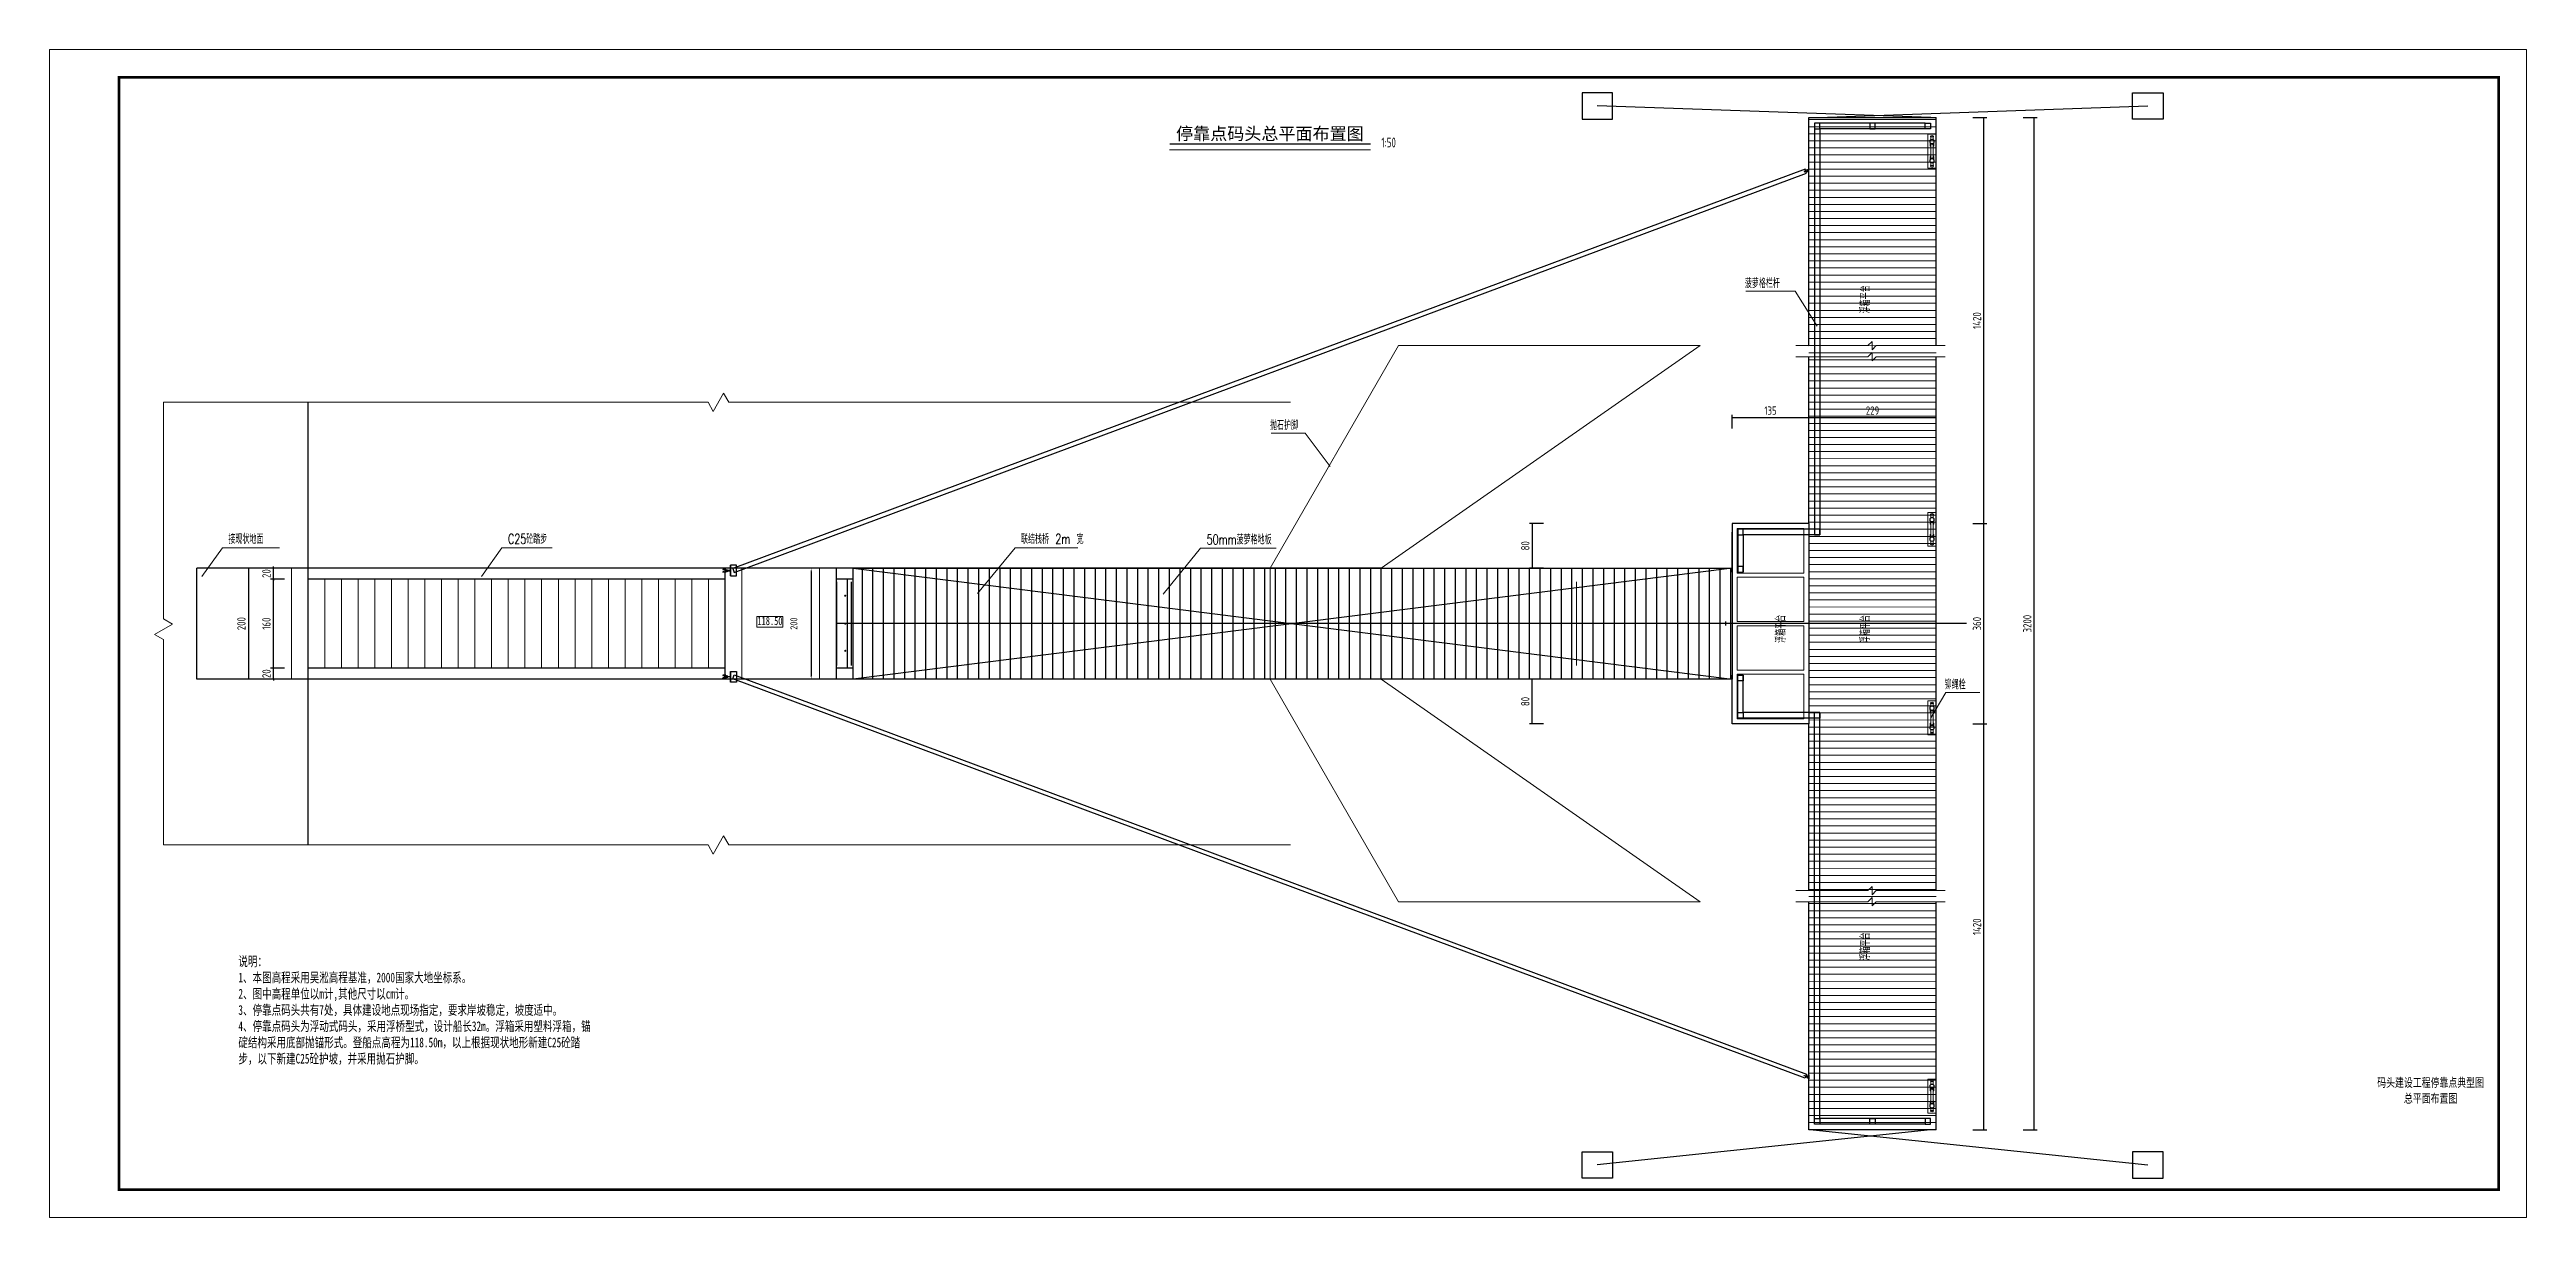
# Model space of a CAD drawing. Header units: inches. Extents: x 23 to 68, y 10 to 115.
# Drawn here: x 23.29 to 67.84, y 94.01 to 115.01 of the extents above; entities that cross this region are included whole.
import ezdxf
from ezdxf.enums import TextEntityAlignment as Align

# ---------------------------------------------------------------- set-up
doc = ezdxf.new("R2010")
doc.units = ezdxf.units.IN
doc.header["$LTSCALE"] = 1000
doc.header["$MEASUREMENT"] = 0
for name, pattern in [('ACAD_ISO03W100', [30, 12, -18]), ('CENTER', [50.8, 31.75, -6.35, 6.35, -6.35]), ('DOTE', [2.42, 2, -0.2, 0.02, -0.2]), ('X5', [3, 2, -1])]:
    doc.linetypes.add(name, pattern=pattern)
for name, color, linetype in [('000中心线', 5, 'CENTER'), ('DOTE', 1, 'Continuous'), ('DXPM', 4, 'Continuous'), ('PUB_DIM', 3, 'Continuous'), ('PUB_TEXT', 7, 'Continuous'), ('图框', 7, 'Continuous'), ('外框', 4, 'Continuous'), ('文字', 3, 'Continuous'), ('标注', 3, 'Continuous'), ('辅助', 7, 'Continuous'), ('钢筋标注', 7, 'Continuous')]:
    doc.layers.add(name, color=color, linetype=linetype)
for name, color, linetype, lineweight in [('000文字', 3, 'Continuous', 18), ('000标注', 3, 'Continuous', 18), ('000细实线', 4, 'Continuous', 18), ('000虚线', 2, 'X5', 18), ('00标注文字', 2, 'Continuous', 15), ('00粗实线', 4, 'Continuous', 30), ('00虚线', 5, 'ACAD_ISO03W100', 13), ('JZYS-01-文本层', 7, 'Continuous', 18), ('图框粗线', 4, 'Continuous', 53), ('填充', 8, 'Continuous', 15)]:
    doc.layers.add(name, color=color, linetype=linetype, lineweight=lineweight)
doc.styles.add('3.5号仿宋', font='', dxfattribs={"width": 0.714286, "height": 0.0035})
doc.styles.add('ECIDI', font='', dxfattribs={"width": 0.7})
doc.styles.get("Standard").update_dxf_attribs({"font": 'txt', "bigfont": 'gbcbig.shx'})
doc.styles.add('TSSD_Dimension', font='tssdeng.shx', dxfattribs={"width": 0.8, "bigfont": 'hztxt.shx'})
doc.styles.add('黑体', font='simhei.ttf')
doc.styles.get('3.5号仿宋').set_extended_font_data('仿宋_GB2312')
doc.styles.get('ECIDI').set_extended_font_data('仿宋_GB2312')
doc.dimstyles.new('TSSD_200_1_3.5', dxfattribs={"dimscale": 0.25, "dimtxt": 0.5, "dimasz": 0.25, "dimexe": 1, "dimexo": 2.5, "dimgap": 1, "dimtad": 1, "dimdec": 0, "dimlfac": 100, "dimzin": 0, "dimdsep": 46, "dimtxsty": 'TSSD_Dimension', "dimcen": 0, "dimdle": 1, "dimclrd": 3, "dimclre": 3, "dimclrt": 7, "dimadec": 1, "dimazin": 0, "dimtfac": 1, "dimtdec": 0, "dimtix": 1, "dimtmove": 2, "dimatfit": 3, "dimfxl": 5, "dimfxlon": 1, "dimtolj": 1, "dimtzin": 0, "dimarcsym": 0})

msp = doc.modelspace()

# ---------------------------------------------------------------- texts
at = {"layer": '000文字', "color": 3, "style": 'ECIDI', "width": 0.7}
msp.add_text('118.50', height=0.15, rotation=360, dxfattribs=at).set_placement((36.023, 104.616), align=Align.BOTTOM_LEFT)
at = {"layer": '00标注文字', "lineweight": 0, "width": 0.7}
for s, p in [('菠萝格栏杆', (53.783, 110.72)), ('抛石护脚', (45.242, 108.166)), ('接现状地面', (26.508, 106.121)), ('C25砼踏步', (31.535, 106.121)), ('联结栈桥 2m 宽', (40.764, 106.121)), ('50mm菠萝格地板', (44.101, 106.11)), ('铆绳栓', (57.376, 103.505))]:
    msp.add_text(s, height=0.18, dxfattribs=at).set_placement(p)
at = {"layer": 'DXPM', "style": '黑体'}
msp.add_text('停靠点码头总平面布置图', height=0.225, dxfattribs=at).set_placement((45.24, 113.503), align=Align.MIDDLE)
at = {"layer": 'JZYS-01-文本层', "style": 'TSSD_Dimension', "width": 0.7}
msp.add_text('1:50', height=0.175, dxfattribs=at).set_placement((47.245, 113.251))
at = {"layer": 'PUB_TEXT', "color": 3, "linetype": 'Continuous', "lineweight": 18, "style": '3.5号仿宋', "width": 0.714286}
for s, p in [('码头建设工程停靠点典型图', (66.116, 96.436)), ('总平面布置图', (66.116, 96.151))]:
    msp.add_text(s, height=0.16, dxfattribs=at).set_placement(p, align=Align.MIDDLE_CENTER)
at = {"layer": '图框粗线', "color": 0, "width": 0.7}
for p in [(56.035, 110.267), (54.516, 104.342), (56.035, 104.337), (56.035, 98.63)]:
    msp.add_text('浮箱平台', height=0.18, rotation=90, dxfattribs=at).set_placement(p)
at = {"layer": '文字', "color": 3, "insert": (26.687, 98.703), "char_height": 0.175, "width": 6.43856, "attachment_point": 1, "style": 'ECIDI'}
msp.add_mtext('{\\fSimSun|b0|i0|c134|p2;说明：\\P}1{\\fSimSun|b0|i0|c134|p2;、本图高程采用吴淞高程基准，}2000{\\fSimSun|b0|i0|c134|p2;国家大地坐标系。\\P}2{\\fSimSun|b0|i0|c134|p2;、图中高程单位以}m{\\fSimSun|b0|i0|c134|p2;计},{\\fSimSun|b0|i0|c134|p2;其他尺寸以}cm{\\fSimSun|b0|i0|c134|p2;计。\\P}3{\\fSimSun|b0|i0|c134|p2;、停靠点码头共有}7{\\fSimSun|b0|i0|c134|p2;处，具体建设地点现场指定，要求岸坡稳定，坡度适中。\\P}4{\\fSimSun|b0|i0|c134|p2;、停靠点码头为浮动式码头，采用浮桥型式，设计船长}32m{\\fSimSun|b0|i0|c134|p2;。浮箱采用塑料浮箱，锚碇结构采用底部抛锚形式。登船点高程为}118.50m{\\fSimSun|b0|i0|c134|p2;，以上根据现状地形新建}C25{\\fSimSun|b0|i0|c134|p2;砼踏步，以下新建}C25{\\fSimSun|b0|i0|c134|p2;砼护坡，并采用抛石护脚。\\P }', dxfattribs=at)

# ---------------------------------------------------------------- blocks, each defined once
blk = doc.blocks.new('*D212')
at = {"layer": 'Defpoints', "color": 0, "transparency": 16777216}
for p in [(57.224, 113.787), (58.988, 113.787), (56.079, 95.587)]:
    blk.add_point(p, dxfattribs=at)
at = {"layer": '辅助', "color": 3, "linetype": 'ByBlock', "lineweight": -2, "transparency": 16777216}
for p, q in [((58.788, 113.787), (59.038, 113.787)), ((58.788, 95.587), (59.038, 95.587))]:
    blk.add_line(p, q, dxfattribs=at)
at = {"layer": '辅助', "color": 3, "lineweight": -2, "transparency": 16777216}
blk.add_line((58.988, 95.599), (58.988, 113.774), dxfattribs=at)
at = {"layer": '辅助', "color": 3, "transparency": 16777216}
for points in [[(58.986, 113.774), (58.99, 113.774), (58.988, 113.787)], [(58.986, 95.599), (58.99, 95.599), (58.988, 95.587)]]:
    blk.add_solid(points, dxfattribs=at)
at = {"layer": '辅助', "color": 7, "transparency": 16777216, "insert": (58.863, 104.687), "char_height": 0.15, "attachment_point": 5, "rotation": 90, "style": 'TSSD_Dimension'}
blk.add_mtext('\\A1;3200', dxfattribs=at)
blk = doc.blocks.new('*D197')
at = {"layer": 'Defpoints', "color": 0, "transparency": 16777216}
for p in [(54.934, 102.887), (58.083, 102.887), (56.079, 95.587)]:
    blk.add_point(p, dxfattribs=at)
at = {"layer": '辅助', "color": 3, "linetype": 'ByBlock', "lineweight": -2, "transparency": 16777216}
for p, q in [((57.883, 102.887), (58.133, 102.887)), ((57.883, 95.587), (58.133, 95.587))]:
    blk.add_line(p, q, dxfattribs=at)
at = {"layer": '辅助', "color": 3, "lineweight": -2, "transparency": 16777216}
blk.add_line((58.083, 95.599), (58.083, 102.874), dxfattribs=at)
at = {"layer": '辅助', "color": 3, "transparency": 16777216}
for points in [[(58.081, 102.874), (58.086, 102.874), (58.083, 102.887)], [(58.081, 95.599), (58.086, 95.599), (58.083, 95.587)]]:
    blk.add_solid(points, dxfattribs=at)
at = {"layer": '辅助', "color": 7, "transparency": 16777216, "insert": (57.958, 99.237), "char_height": 0.15, "attachment_point": 5, "rotation": 90, "style": 'TSSD_Dimension'}
blk.add_mtext('\\A1;1420', dxfattribs=at)
blk = doc.blocks.new('*D198')
at = {"layer": 'Defpoints', "color": 0, "transparency": 16777216}
for p in [(54.934, 106.487), (58.083, 106.487), (54.934, 102.887)]:
    blk.add_point(p, dxfattribs=at)
at = {"layer": '辅助', "color": 3, "linetype": 'ByBlock', "lineweight": -2, "transparency": 16777216}
for p, q in [((57.883, 106.487), (58.133, 106.487)), ((57.883, 102.887), (58.133, 102.887))]:
    blk.add_line(p, q, dxfattribs=at)
at = {"layer": '辅助', "color": 3, "lineweight": -2, "transparency": 16777216}
blk.add_line((58.083, 102.899), (58.083, 106.474), dxfattribs=at)
at = {"layer": '辅助', "color": 3, "transparency": 16777216}
for points in [[(58.081, 106.474), (58.086, 106.474), (58.083, 106.487)], [(58.081, 102.899), (58.086, 102.899), (58.083, 102.887)]]:
    blk.add_solid(points, dxfattribs=at)
at = {"layer": '辅助', "color": 7, "transparency": 16777216, "insert": (57.958, 104.687), "char_height": 0.15, "attachment_point": 5, "rotation": 90, "style": 'TSSD_Dimension'}
blk.add_mtext('\\A1;360', dxfattribs=at)
blk = doc.blocks.new('*D199')
at = {"layer": 'Defpoints', "color": 0, "transparency": 16777216}
for p in [(57.224, 113.787), (58.083, 113.787), (54.934, 106.487)]:
    blk.add_point(p, dxfattribs=at)
at = {"layer": '辅助', "color": 3, "linetype": 'ByBlock', "lineweight": -2, "transparency": 16777216}
for p, q in [((57.883, 113.787), (58.133, 113.787)), ((57.883, 106.487), (58.133, 106.487))]:
    blk.add_line(p, q, dxfattribs=at)
at = {"layer": '辅助', "color": 3, "lineweight": -2, "transparency": 16777216}
blk.add_line((58.083, 106.499), (58.083, 113.774), dxfattribs=at)
at = {"layer": '辅助', "color": 3, "transparency": 16777216}
for points in [[(58.081, 113.774), (58.086, 113.774), (58.083, 113.787)], [(58.081, 106.499), (58.086, 106.499), (58.083, 106.487)]]:
    blk.add_solid(points, dxfattribs=at)
at = {"layer": '辅助', "color": 7, "transparency": 16777216, "insert": (57.958, 110.137), "char_height": 0.15, "attachment_point": 5, "rotation": 90, "style": 'TSSD_Dimension'}
blk.add_mtext('\\A1;1420', dxfattribs=at)
blk = doc.blocks.new('*D200')
at = {"layer": 'Defpoints', "color": 0, "transparency": 16777216}
for p in [(27.942, 105.687), (26.867, 103.687), (27.942, 103.687)]:
    blk.add_point(p, dxfattribs=at)
at = {"layer": '辅助', "color": 3, "linetype": 'ByBlock', "lineweight": -2, "transparency": 16777216}
for p, q in [((27.067, 105.687), (26.817, 105.687)), ((27.067, 103.687), (26.817, 103.687))]:
    blk.add_line(p, q, dxfattribs=at)
at = {"layer": '辅助', "color": 3, "lineweight": -2, "transparency": 16777216}
blk.add_line((26.867, 105.674), (26.867, 103.699), dxfattribs=at)
at = {"layer": '辅助', "color": 3, "transparency": 16777216}
for points in [[(26.865, 105.674), (26.869, 105.674), (26.867, 105.687)], [(26.865, 103.699), (26.869, 103.699), (26.867, 103.687)]]:
    blk.add_solid(points, dxfattribs=at)
at = {"layer": '辅助', "color": 7, "transparency": 16777216, "insert": (26.742, 104.687), "char_height": 0.15, "attachment_point": 5, "rotation": 90, "style": 'TSSD_Dimension'}
blk.add_mtext('\\A1;200', dxfattribs=at)
blk = doc.blocks.new('*D201')
at = {"layer": 'Defpoints', "color": 0, "transparency": 16777216}
for p in [(27.317, 103.887), (27.942, 103.887), (27.942, 103.687)]:
    blk.add_point(p, dxfattribs=at)
at = {"layer": '辅助', "color": 3, "linetype": 'ByBlock', "lineweight": -2, "transparency": 16777216}
for p, q in [((27.517, 103.887), (27.267, 103.887)), ((27.517, 103.687), (27.267, 103.687))]:
    blk.add_line(p, q, dxfattribs=at)
at = {"layer": '辅助', "color": 3, "lineweight": -2, "transparency": 16777216}
for p, q in [((27.317, 103.899), (27.317, 103.912)), ((27.317, 103.687), (27.317, 103.887)), ((27.317, 103.674), (27.317, 103.662))]:
    blk.add_line(p, q, dxfattribs=at)
at = {"layer": '辅助', "color": 3, "transparency": 16777216}
for points in [[(27.315, 103.899), (27.319, 103.899), (27.317, 103.887)], [(27.315, 103.674), (27.319, 103.674), (27.317, 103.687)]]:
    blk.add_solid(points, dxfattribs=at)
at = {"layer": '辅助', "color": 7, "transparency": 16777216, "insert": (27.192, 103.787), "char_height": 0.15, "attachment_point": 5, "rotation": 90, "style": 'TSSD_Dimension'}
blk.add_mtext('\\A1;20', dxfattribs=at)
blk = doc.blocks.new('*D202')
at = {"layer": 'Defpoints', "color": 0, "transparency": 16777216}
for p in [(27.317, 105.487), (27.942, 105.487), (27.942, 103.887)]:
    blk.add_point(p, dxfattribs=at)
at = {"layer": '辅助', "color": 3, "linetype": 'ByBlock', "lineweight": -2, "transparency": 16777216}
for p, q in [((27.517, 105.487), (27.267, 105.487)), ((27.517, 103.887), (27.267, 103.887))]:
    blk.add_line(p, q, dxfattribs=at)
at = {"layer": '辅助', "color": 3, "lineweight": -2, "transparency": 16777216}
blk.add_line((27.317, 103.899), (27.317, 105.474), dxfattribs=at)
at = {"layer": '辅助', "color": 3, "transparency": 16777216}
for points in [[(27.315, 105.474), (27.319, 105.474), (27.317, 105.487)], [(27.315, 103.899), (27.319, 103.899), (27.317, 103.887)]]:
    blk.add_solid(points, dxfattribs=at)
at = {"layer": '辅助', "color": 7, "transparency": 16777216, "insert": (27.192, 104.687), "char_height": 0.15, "attachment_point": 5, "rotation": 90, "style": 'TSSD_Dimension'}
blk.add_mtext('\\A1;160', dxfattribs=at)
blk = doc.blocks.new('*D203')
at = {"layer": 'Defpoints', "color": 0, "transparency": 16777216}
for p in [(27.317, 105.687), (27.942, 105.687), (27.942, 105.487)]:
    blk.add_point(p, dxfattribs=at)
at = {"layer": '辅助', "color": 3, "linetype": 'ByBlock', "lineweight": -2, "transparency": 16777216}
for p, q in [((27.517, 105.687), (27.267, 105.687)), ((27.517, 105.487), (27.267, 105.487))]:
    blk.add_line(p, q, dxfattribs=at)
at = {"layer": '辅助', "color": 3, "lineweight": -2, "transparency": 16777216}
for p, q in [((27.317, 105.699), (27.317, 105.712)), ((27.317, 105.487), (27.317, 105.687)), ((27.317, 105.474), (27.317, 105.462))]:
    blk.add_line(p, q, dxfattribs=at)
at = {"layer": '辅助', "color": 3, "transparency": 16777216}
for points in [[(27.315, 105.699), (27.319, 105.699), (27.317, 105.687)], [(27.315, 105.474), (27.319, 105.474), (27.317, 105.487)]]:
    blk.add_solid(points, dxfattribs=at)
at = {"layer": '辅助', "color": 7, "transparency": 16777216, "insert": (27.192, 105.587), "char_height": 0.15, "attachment_point": 5, "rotation": 90, "style": 'TSSD_Dimension'}
blk.add_mtext('\\A1;20', dxfattribs=at)
blk = doc.blocks.new('*D204')
at = {"layer": 'Defpoints', "color": 0, "transparency": 16777216}
for p in [(53.554, 106.487), (49.959, 105.687), (53.554, 105.687)]:
    blk.add_point(p, dxfattribs=at)
at = {"layer": '辅助', "color": 3, "linetype": 'ByBlock', "lineweight": -2, "transparency": 16777216}
for p, q in [((50.159, 106.487), (49.909, 106.487)), ((50.159, 105.687), (49.909, 105.687))]:
    blk.add_line(p, q, dxfattribs=at)
at = {"layer": '辅助', "color": 3, "lineweight": -2, "transparency": 16777216}
blk.add_line((49.959, 106.474), (49.959, 105.699), dxfattribs=at)
at = {"layer": '辅助', "color": 3, "transparency": 16777216}
for points in [[(49.957, 106.474), (49.961, 106.474), (49.959, 106.487)], [(49.957, 105.699), (49.961, 105.699), (49.959, 105.687)]]:
    blk.add_solid(points, dxfattribs=at)
at = {"layer": '辅助', "color": 7, "transparency": 16777216, "insert": (49.834, 106.087), "char_height": 0.15, "attachment_point": 5, "rotation": 90, "style": 'TSSD_Dimension'}
blk.add_mtext('\\A1;80', dxfattribs=at)
blk = doc.blocks.new('*D205')
at = {"layer": 'Defpoints', "color": 0, "transparency": 16777216}
for p in [(49.959, 103.687), (53.554, 103.687), (53.554, 102.887)]:
    blk.add_point(p, dxfattribs=at)
at = {"layer": '辅助', "color": 3, "linetype": 'ByBlock', "lineweight": -2, "transparency": 16777216}
for p, q in [((50.159, 103.687), (49.909, 103.687)), ((50.159, 102.887), (49.909, 102.887))]:
    blk.add_line(p, q, dxfattribs=at)
at = {"layer": '辅助', "color": 3, "lineweight": -2, "transparency": 16777216}
blk.add_line((49.959, 102.899), (49.959, 103.674), dxfattribs=at)
at = {"layer": '辅助', "color": 3, "transparency": 16777216}
for points in [[(49.957, 103.674), (49.961, 103.674), (49.959, 103.687)], [(49.957, 102.899), (49.961, 102.899), (49.959, 102.887)]]:
    blk.add_solid(points, dxfattribs=at)
at = {"layer": '辅助', "color": 7, "transparency": 16777216, "insert": (49.834, 103.287), "char_height": 0.15, "attachment_point": 5, "rotation": 90, "style": 'TSSD_Dimension'}
blk.add_mtext('\\A1;80', dxfattribs=at)
blk = doc.blocks.new('*D206')
at = {"layer": 'Defpoints', "color": 0, "transparency": 16777216}
for p in [(54.934, 108.393), (53.554, 106.487), (54.934, 106.487)]:
    blk.add_point(p, dxfattribs=at)
at = {"layer": '辅助', "color": 3, "linetype": 'ByBlock', "lineweight": -2, "transparency": 16777216}
for p, q in [((53.554, 108.193), (53.554, 108.443)), ((54.934, 108.193), (54.934, 108.443))]:
    blk.add_line(p, q, dxfattribs=at)
at = {"layer": '辅助', "color": 3, "lineweight": -2, "transparency": 16777216}
blk.add_line((53.567, 108.393), (54.922, 108.393), dxfattribs=at)
at = {"layer": '辅助', "color": 3, "transparency": 16777216}
for points in [[(53.567, 108.395), (53.567, 108.391), (53.554, 108.393)], [(54.922, 108.395), (54.922, 108.391), (54.934, 108.393)]]:
    blk.add_solid(points, dxfattribs=at)
at = {"layer": '辅助', "color": 7, "transparency": 16777216, "insert": (54.244, 108.518), "char_height": 0.15, "attachment_point": 5, "style": 'TSSD_Dimension'}
blk.add_mtext('\\A1;135', dxfattribs=at)
blk = doc.blocks.new('*D207')
at = {"layer": 'Defpoints', "color": 0, "transparency": 16777216}
for p in [(57.224, 108.393), (54.934, 106.487), (57.224, 104.687)]:
    blk.add_point(p, dxfattribs=at)
at = {"layer": '辅助', "color": 3, "linetype": 'ByBlock', "lineweight": -2, "transparency": 16777216}
for p, q in [((54.934, 108.193), (54.934, 108.443)), ((57.224, 108.193), (57.224, 108.443))]:
    blk.add_line(p, q, dxfattribs=at)
at = {"layer": '辅助', "color": 3, "lineweight": -2, "transparency": 16777216}
blk.add_line((54.947, 108.393), (57.212, 108.393), dxfattribs=at)
at = {"layer": '辅助', "color": 3, "transparency": 16777216}
for points in [[(54.947, 108.395), (54.947, 108.391), (54.934, 108.393)], [(57.212, 108.395), (57.212, 108.391), (57.224, 108.393)]]:
    blk.add_solid(points, dxfattribs=at)
at = {"layer": '辅助', "color": 7, "transparency": 16777216, "insert": (56.079, 108.518), "char_height": 0.15, "attachment_point": 5, "style": 'TSSD_Dimension'}
blk.add_mtext('\\A1;229', dxfattribs=at)
blk = doc.blocks.new('游艇码头系船柱')
at = {"layer": '00标注文字', "color": 2}
for p, q in [((0.04, 0.1), (0.045, 0.1)), ((0.04, 0.05), (0.045, 0.05)), ((0.045, 0.1), (0.045, 0.05)), ((0.045, 0.095), (0.096, 0.095)), ((0.045, 0.055), (0.096, 0.055)), ((0.15, 0.11), (0.19, 0.11)), ((0.15, 0.04), (0.19, 0.04)), ((0.43, 0.095), (0.18, 0.095)), ((0.43, 0.055), (0.18, 0.055)), ((0.46, 0.11), (0.42, 0.11)), ((0.46, 0.04), (0.42, 0.04)), ((0.565, 0.095), (0.514, 0.095)), ((0.565, 0.055), (0.514, 0.055)), ((0.57, 0.1), (0.565, 0.1)), ((0.565, 0.1), (0.565, 0.05)), ((0.57, 0.05), (0.565, 0.05))]:
    blk.add_line(p, q, dxfattribs=at)
blk.add_lwpolyline([(0, 0.15), (0.61, 0.15), (0.61, 0), (0, 0)], close=True, dxfattribs=at)
for centre in [(0.13, 0.075), (0.48, 0.075)]:
    blk.add_circle(centre, 0.04, dxfattribs=at)
at = {"layer": '00标注文字', "color": 8}
for centre in [(0.13, 0.075), (0.48, 0.075)]:
    blk.add_circle(centre, 0.035, dxfattribs=at)
at = {"layer": '00标注文字', "color": 2}
for centre, radius, start, end in [((0.046, 0.075), 0.0256, 102.6804, 257.3196), ((0.151, 0.075), 0.035, 325.1501, 34.8499), ((0.19, 0.075), 0.035, 34.8499, 90), ((0.19, 0.075), 0.035, 270, 325.1501), ((0.42, 0.075), 0.035, 90, 145.1501), ((0.42, 0.075), 0.035, 214.8499, 270), ((0.459, 0.075), 0.035, 145.1501, 214.8499), ((0.564, 0.075), 0.0256, 282.6804, 77.3196)]:
    blk.add_arc(centre, radius, start, end, dxfattribs=at)
blk = doc.blocks.new('*D213')
at = {"color": 3, "lineweight": -2, "transparency": 16777216}
for p, q in [((37.117, 105.687), (36.74, 105.687)), ((36.99, 105.624), (36.99, 103.749)), ((37.117, 103.687), (36.74, 103.687))]:
    blk.add_line(p, q, dxfattribs=at)
at = {"color": 3, "transparency": 16777216}
for points in [[(36.98, 105.624), (37, 105.624), (36.99, 105.687)], [(36.98, 103.749), (37, 103.749), (36.99, 103.687)]]:
    blk.add_solid(points, dxfattribs=at)
at = {"layer": 'Defpoints', "color": 0, "transparency": 16777216}
for p in [(37.742, 105.687), (36.99, 103.687), (37.742, 103.687)]:
    blk.add_point(p, dxfattribs=at)
at = {"color": 7, "transparency": 16777216, "insert": (36.678, 104.687), "char_height": 0.125, "attachment_point": 5, "rotation": 90, "style": 'TSSD_Dimension'}
blk.add_mtext('\\A1;200', dxfattribs=at)
blk = doc.blocks.new('M24_90')
at = {"layer": 'PUB_DIM'}
for p, q in [((-11, 11), (-14, 10)), ((-11, 11), (-7, 10)), ((-11, 11), (11, 11)), ((-7, 10), (0, 11)), ((-7, 10), (-7, 0)), ((0, 11), (7, 10)), ((11, 11), (7, 10)), ((7, 10), (7, 0)), ((11, 11), (14, 10)), ((-11, -74), (-14, -73)), ((-11, -74), (-7, -73)), ((-11, -74), (11, -74)), ((-7, -73), (-7, -58)), ((-7, -73), (0, -74)), ((0, -74), (7, -73)), ((7, -73), (7, -58)), ((11, -74), (7, -73)), ((11, -74), (14, -73))]:
    blk.add_line(p, q, dxfattribs=at)
for points in [[(-14, 10), (14, 10), (14, 0), (-14, 0)], [(-8, 0), (8, 0), (8, -77), (-8, -77)], [(-15, -52), (15, -52), (15, -55), (-15, -55)], [(-14, -73), (14, -73), (14, -58), (-14, -58)]]:
    blk.add_lwpolyline(points, close=True, dxfattribs=at)
blk = doc.blocks.new('M16膨胀螺栓')
at = {"layer": 'PUB_DIM'}
for p, q in [((-12, 12), (-16, 10)), ((-12, 12), (-8, 10)), ((-12, 12), (12, 12)), ((-8, 10), (0, 12)), ((0, 12), (8, 10)), ((12, 12), (8, 10)), ((12, 12), (16, 10)), ((-8, -84), (-12, -103)), ((-12, -103), (-12, -112)), ((-12, -112), (12, -112)), ((-10, -112), (-10, -112)), ((0, -128), (-10, -123)), ((-5, -117), (5, -117)), ((-2, -107), (-4, -112)), ((-1, -84), (-2, -107)), ((0, -128), (10, -123)), ((1, -84), (2, -107)), ((2, -107), (4, -112)), ((8, -84), (12, -103)), ((10, -112), (10, -112)), ((12, -103), (12, -112))]:
    blk.add_line(p, q, dxfattribs=at)
for points in [[(-16, 10), (16, 10), (16, 0), (-16, 0)], [(-8, 22), (8, 22), (8, -73), (-8, -73)], [(-10, -18), (10, -18), (10, -123), (-10, -123)], [(-8, -79), (8, -79), (8, -84), (-8, -84)]]:
    blk.add_lwpolyline(points, close=True, dxfattribs=at)
for centre, start, end in [((-5, -112), 180, 270), ((5, -112), 270, 0)]:
    blk.add_arc(centre, 5, start, end, dxfattribs=at)
blk = doc.blocks.new('weffweferf')
for points in [[(35.541, 103.635), (35.541, 103.827), (35.538, 103.827), (35.538, 103.635)], [(35.541, 103.635), (35.541, 103.827), (35.645, 103.827), (35.645, 103.635)], [(35.604, 103.767), (54.892, 96.587), (54.87, 96.515), (35.582, 103.695)]]:
    blk.add_lwpolyline(points, close=True)
at = {"layer": 'DOTE', "linetype": 'DOTE', "ltscale": 0.005}
for p, q in [((35.453, 103.758), (35.434, 103.758)), ((35.455, 103.709), (35.434, 103.709))]:
    blk.add_line(p, q, dxfattribs=at)
at = {"layer": 'DOTE', "linetype": 'DOTE', "ltscale": 0.02}
for p, q in [((35.547, 103.733), (35.439, 103.733)), ((35.476, 103.716), (35.476, 103.756)), ((54.903, 96.554), (54.903, 96.514))]:
    blk.add_line(p, q, dxfattribs=at)
at = {"layer": 'PUB_DIM'}
for p, q in [((35.445, 103.761), (35.439, 103.761)), ((35.445, 103.754), (35.439, 103.754)), ((35.445, 103.712), (35.439, 103.712)), ((35.445, 103.706), (35.439, 103.706)), ((35.445, 103.742), (35.489, 103.742)), ((35.445, 103.737), (35.489, 103.737)), ((35.445, 103.73), (35.489, 103.73)), ((35.445, 103.724), (35.489, 103.724)), ((35.489, 103.724), (35.489, 103.742)), ((54.894, 96.557), (54.889, 96.54)), ((54.925, 96.528), (54.889, 96.54)), ((54.927, 96.534), (54.89, 96.545)), ((54.929, 96.54), (54.892, 96.551)), ((54.93, 96.545), (54.894, 96.557))]:
    blk.add_line(p, q, dxfattribs=at)
for points in [[(35.439, 103.699), (35.439, 103.768), (35.445, 103.768), (35.445, 103.699)], [(35.458, 103.736), (35.541, 103.736), (35.541, 103.731), (35.458, 103.731)], [(54.92, 96.536), (54.847, 96.559), (54.849, 96.564), (54.922, 96.541)], [(54.933, 96.571), (54.933, 96.502), (54.928, 96.502), (54.928, 96.571)]]:
    blk.add_lwpolyline(points, close=True, dxfattribs=at)
at = {"layer": 'PUB_DIM', "yscale": 0.00034578227118466}
for name, p, xscale, zscale, rotation in [('M16膨胀螺栓', (35.445, 103.758), -0.00034578227118466, 0.0003457822711846599, 269.9999999999325), ('M16膨胀螺栓', (35.445, 103.709), 0.00034578227118466, 0.00034578227118466, 269.9999999999997), ('M24_90', (35.476, 103.724), 0.00034578227118466, 0.00034578227118466, 179.9999999997691), ('M24_90', (54.907, 96.553), 0.00034578227118466, 0.00034578227118466, 342.828617909769)]:
    blk.add_blockref(name, p, dxfattribs=dict(at, xscale=xscale, zscale=zscale, rotation=rotation))

# ---------------------------------------------------------------- dimensions: what is measured, and where the dimension line sits
dim = msp.add_linear_dim(base=(36.99, 103.687), p1=(37.742, 105.687), p2=(37.742, 103.687), angle=90, dimstyle='TSSD_200_1_3.5')
dim.commit()
dim.dimension.update_dxf_attribs({"geometry": '*D213', "text_midpoint": (36.678, 104.687)})
at = {"layer": '辅助'}
for base, p1, p2, text, picture, middle in [((58.083, 113.787), (54.934, 106.487), (57.224, 113.787), '1420', '*D199', (57.958, 110.137)), ((58.988, 113.787), (56.079, 95.587), (57.224, 113.787), '3200', '*D212', (58.863, 104.687)), ((58.083, 102.887), (56.079, 95.587), (54.934, 102.887), '1420', '*D197', (57.958, 99.237))]:
    dim = msp.add_linear_dim(base=base, p1=p1, p2=p2, angle=90, text=text, dimstyle='TSSD_200_1_3.5', override={"dimscale": 0.05, "dimtxt": 3, "dimfxl": 4}, dxfattribs=at)
    dim.commit()
    dim.dimension.update_dxf_attribs({"geometry": picture, "text_midpoint": middle})
dim = msp.add_linear_dim(base=(54.934, 108.393), p1=(53.554, 106.487), p2=(54.934, 106.487), text='135', dimstyle='TSSD_200_1_3.5', override={"dimscale": 0.05, "dimtxt": 3, "dimfxl": 4}, dxfattribs=at)
dim.commit()
dim.dimension.update_dxf_attribs({"geometry": '*D206', "text_midpoint": (54.244, 108.518)})
dim = msp.add_linear_dim(base=(57.224, 108.393), p1=(54.934, 106.487), p2=(57.224, 104.687), dimstyle='TSSD_200_1_3.5', override={"dimscale": 0.05, "dimtxt": 3, "dimfxl": 4}, dxfattribs=at)
dim.commit()
dim.dimension.update_dxf_attribs({"geometry": '*D207', "text_midpoint": (56.079, 108.518)})
for base, p1, p2, picture, middle in [((49.959, 105.687), (53.554, 106.487), (53.554, 105.687), '*D204', (49.834, 106.087)), ((58.083, 106.487), (54.934, 102.887), (54.934, 106.487), '*D198', (57.958, 104.687)), ((26.867, 103.687), (27.942, 105.687), (27.942, 103.687), '*D200', (26.742, 104.687)), ((27.317, 105.687), (27.942, 105.487), (27.942, 105.687), '*D203', (27.192, 105.587)), ((27.317, 105.487), (27.942, 103.887), (27.942, 105.487), '*D202', (27.192, 104.687)), ((27.317, 103.887), (27.942, 103.687), (27.942, 103.887), '*D201', (27.192, 103.787)), ((49.959, 103.687), (53.554, 102.887), (53.554, 103.687), '*D205', (49.834, 103.287))]:
    dim = msp.add_linear_dim(base=base, p1=p1, p2=p2, angle=90, dimstyle='TSSD_200_1_3.5', override={"dimscale": 0.05, "dimtxt": 3, "dimfxl": 4}, dxfattribs=at)
    dim.commit()
    dim.dimension.update_dxf_attribs({"geometry": picture, "text_midpoint": middle})

# ---------------------------------------------------------------- hatches: boundary and pattern name
h = msp.add_hatch()
h.set_pattern_fill('LINE', color=256, scale=0.2, angle=90)
h.set_pattern_definition([(90, (0, 0), (-0.1905, 1e-17), [])])
h.paths.add_polyline_path([(37.742, 105.687), (53.554, 105.687), (53.554, 103.687), (37.742, 103.687)])
at = {"layer": '填充'}
h = msp.add_hatch(dxfattribs=at)
h.set_pattern_fill('ANSI31', color=256, scale=0.04, angle=315)
h.set_pattern_definition([(0, (-636889.17598, -3367983.01987), (3e-17, 0.127), [])])
h.paths.add_polyline_path([(57.004, 102.247), (56.284, 102.247), (56.284, 102.247), (57.004, 102.247)], flags=16)
h.paths.add_polyline_path([(57.004, 97.327), (57.004, 97.327), (56.284, 97.327), (56.284, 97.327)], flags=16)
h.paths.add_polyline_path([(57.004, 111.327), (56.284, 111.327), (56.284, 111.327), (57.004, 111.327)], flags=16)
h.paths.add_polyline_path([(57.224, 113.787), (54.934, 113.787), (54.934, 95.587), (57.224, 95.587)])
at = {"layer": '标注', "ltscale": 0.5}
h = msp.add_hatch(color=4, dxfattribs=at)
h.dxf.hatch_style = 1
edge = h.paths.add_edge_path()
edge.add_arc((37.602, 105.189), 0.02, 90, 450)
h = msp.add_hatch(color=4, dxfattribs=at)
h.dxf.hatch_style = 1
edge = h.paths.add_edge_path()
edge.add_arc((37.603, 104.686), 0.02, 90, 450)
h = msp.add_hatch(color=4, dxfattribs=at)
h.dxf.hatch_style = 1
edge = h.paths.add_edge_path()
edge.add_arc((37.603, 104.199), 0.02, 90, 450)

# ---------------------------------------------------------------- linework, layer by layer
at = {"linetype": 'Continuous', "lineweight": 18, "const_width": 0.05}
msp.add_lwpolyline([(24.541, 114.51), (67.341, 114.51), (67.341, 94.51), (24.541, 94.51)], close=True, dxfattribs=at)
for points in [[(51.404, 114.231), (50.854, 114.231), (50.854, 113.759), (51.404, 113.759)], [(60.755, 114.231), (61.305, 114.231), (61.305, 113.759), (60.755, 113.759)], [(35.604, 105.606), (54.892, 112.786), (54.87, 112.858), (35.582, 105.679)], [(35.541, 105.739), (35.541, 105.546), (35.538, 105.546), (35.538, 105.739)], [(35.541, 105.739), (35.541, 105.546), (35.645, 105.546), (35.645, 105.739)], [(51.404, 94.718), (50.854, 94.718), (50.854, 95.191), (51.404, 95.191)], [(60.755, 94.718), (61.305, 94.718), (61.305, 95.191), (60.755, 95.191)]]:
    msp.add_lwpolyline(points, close=True)
for points in [[(57.127, 113.787), (51.129, 113.995)], [(55.101, 113.787), (61.03, 113.995)], [(57.122, 95.587), (51.129, 94.955)], [(55.014, 95.587), (61.03, 94.955)]]:
    msp.add_lwpolyline(points)
at = {"color": 3, "flags": 128}
for points in [[(57.024, 113.686), (55.034, 113.686), (55.034, 106.386), (53.654, 106.386), (53.654, 105.613)], [(57.024, 113.586), (55.134, 113.586), (55.134, 106.286), (53.754, 106.286), (53.754, 105.613)], [(57.024, 95.688), (55.034, 95.688), (55.034, 102.987), (53.654, 102.987), (53.654, 103.76)], [(57.024, 95.788), (55.134, 95.788), (55.134, 103.087), (53.754, 103.087), (53.754, 103.76)]]:
    msp.add_lwpolyline(points, dxfattribs=at)
at = {"color": 3}
for points in [[(55.034, 113.586), (55.134, 113.586), (55.134, 113.686), (55.034, 113.686)], [(56.029, 113.586), (56.129, 113.586), (56.129, 113.686), (56.029, 113.686)], [(57.124, 113.586), (57.024, 113.586), (57.024, 113.686), (57.124, 113.686)], [(53.654, 106.286), (53.754, 106.286), (53.754, 106.386), (53.654, 106.386)], [(55.034, 106.286), (55.134, 106.286), (55.134, 106.386), (55.034, 106.386)], [(53.654, 105.613), (53.754, 105.613), (53.754, 105.713), (53.654, 105.713)], [(53.654, 103.76), (53.754, 103.76), (53.754, 103.66), (53.654, 103.66)], [(53.654, 103.087), (53.754, 103.087), (53.754, 102.987), (53.654, 102.987)], [(55.034, 103.087), (55.134, 103.087), (55.134, 102.987), (55.034, 102.987)], [(55.034, 95.788), (55.134, 95.788), (55.134, 95.688), (55.034, 95.688)], [(56.029, 95.788), (56.129, 95.788), (56.129, 95.688), (56.029, 95.688)], [(57.124, 95.788), (57.024, 95.788), (57.024, 95.688), (57.124, 95.688)]]:
    msp.add_lwpolyline(points, close=True, dxfattribs=at)
at = {"color": 8, "flags": 128}
msp.add_lwpolyline([(54.934, 106.487), (54.934, 102.887)], dxfattribs=at)
at = {"color": 2}
msp.add_lwpolyline([(37.742, 105.687), (53.554, 105.687), (53.554, 103.687), (37.742, 103.687)], close=True, dxfattribs=at)
for points in [[(53.554, 105.687), (37.742, 103.687)], [(37.742, 105.687), (53.554, 103.687)]]:
    msp.add_lwpolyline(points, dxfattribs=at)
at = {"color": 1}
msp.add_lwpolyline([(53.554, 105.613), (53.554, 103.76)], dxfattribs=at)
at = {"layer": '000中心线', "ltscale": 0.02, "flags": 128}
msp.add_lwpolyline([(57.767, 104.687), (37.442, 104.687)], dxfattribs=at)
at = {"layer": '000文字', "color": 3}
msp.add_lwpolyline([(36.014, 104.815), (36.477, 104.815), (36.477, 104.624), (36.014, 104.624)], close=True, dxfattribs=at)
at = {"layer": '000标注', "color": 4, "flags": 128}
for points in [[(57.387, 109.687), (57.387, 109.687), (56.146, 109.687), (56.071, 109.612), (56.071, 109.762), (55.996, 109.687), (54.701, 109.687), (54.701, 109.687)], [(57.387, 109.487), (57.387, 109.487), (56.146, 109.487), (56.071, 109.412), (56.071, 109.562), (55.996, 109.487), (54.701, 109.487), (54.701, 109.487)], [(57.387, 99.887), (57.387, 99.887), (56.146, 99.887), (56.071, 99.812), (56.071, 99.962), (55.996, 99.887), (54.701, 99.887), (54.701, 99.887)], [(57.387, 99.687), (57.387, 99.687), (56.146, 99.687), (56.071, 99.612), (56.071, 99.762), (55.996, 99.687), (54.701, 99.687), (54.701, 99.687)]]:
    msp.add_lwpolyline(points, dxfattribs=at)
at = {"layer": '000标注', "flags": 128}
for points in [[(25.341, 108.667), (33.821, 108.667), (35.134, 108.667), (35.228, 108.504), (35.415, 108.829), (35.509, 108.667), (36.821, 108.667), (45.608, 108.667)], [(25.341, 100.707), (25.341, 103.087), (25.341, 104.399), (25.178, 104.493), (25.503, 104.68), (25.341, 104.774), (25.341, 106.087), (25.341, 108.667)], [(25.341, 100.707), (33.821, 100.707), (35.134, 100.707), (35.228, 100.544), (35.415, 100.869), (35.509, 100.707), (36.821, 100.707), (45.608, 100.707)]]:
    msp.add_lwpolyline(points, dxfattribs=at)
at = {"layer": '000细实线'}
for points in [[(27.642, 103.687), (27.642, 105.687)], [(35.742, 103.687), (35.742, 105.687)], [(37.142, 103.687), (37.142, 105.687)], [(28.242, 103.887), (28.242, 105.487)], [(28.542, 103.887), (28.542, 105.487)], [(28.842, 103.887), (28.842, 105.487)], [(29.142, 103.887), (29.142, 105.487)], [(29.442, 103.887), (29.442, 105.487)], [(29.742, 103.887), (29.742, 105.487)], [(30.042, 103.887), (30.042, 105.487)], [(30.342, 103.887), (30.342, 105.487)], [(30.642, 103.887), (30.642, 105.487)], [(30.942, 103.887), (30.942, 105.487)], [(31.242, 103.887), (31.242, 105.487)], [(31.542, 103.887), (31.542, 105.487)], [(31.842, 103.887), (31.842, 105.487)], [(32.142, 103.887), (32.142, 105.487)], [(32.442, 103.887), (32.442, 105.487)], [(32.742, 103.887), (32.742, 105.487)], [(33.042, 103.887), (33.042, 105.487)], [(33.342, 103.887), (33.342, 105.487)], [(33.642, 103.887), (33.642, 105.487)], [(33.942, 103.887), (33.942, 105.487)], [(34.242, 103.887), (34.242, 105.487)], [(34.542, 103.887), (34.542, 105.487)], [(34.842, 103.887), (34.842, 105.487)], [(35.142, 103.887), (35.142, 105.487)]]:
    msp.add_lwpolyline(points, dxfattribs=at)
at = {"layer": '000虚线', "ltscale": 0.5}
for points in [[(45.242, 105.687), (47.551, 109.687)], [(47.242, 105.687), (52.98, 109.687)], [(52.98, 109.687), (47.551, 109.687)], [(45.242, 103.687), (47.551, 99.687)], [(47.242, 103.687), (52.98, 99.687)], [(52.98, 99.687), (47.551, 99.687)]]:
    msp.add_lwpolyline(points, dxfattribs=at)
at = {"layer": '000虚线', "color": 8, "ltscale": 0.5}
msp.add_lwpolyline([(45.242, 103.687), (45.242, 105.687)], dxfattribs=at)
at = {"layer": '00标注文字'}
for points in [[(55.081, 110.036), (54.689, 110.667), (53.801, 110.667)], [(46.327, 107.512), (45.877, 108.112), (45.261, 108.112)], [(26.03, 105.532), (26.401, 106.053), (27.428, 106.053)], [(31.057, 105.532), (31.428, 106.053), (32.328, 106.053)], [(39.983, 105.229), (40.657, 106.053), (41.784, 106.053)], [(43.32, 105.218), (43.994, 106.042), (45.351, 106.042)], [(57.129, 102.992), (57.395, 103.451), (58.011, 103.451)]]:
    msp.add_lwpolyline(points, dxfattribs=at)
at = {"layer": '00粗实线', "color": 8, "lineweight": 0}
for points in [[(53.644, 105.597), (53.644, 106.397), (54.844, 106.397), (54.844, 105.597)], [(53.644, 104.723), (53.644, 105.523), (54.844, 105.523), (54.844, 104.723)], [(53.644, 104.65), (53.644, 103.85), (54.844, 103.85), (54.844, 104.65)], [(53.644, 103.777), (53.644, 102.977), (54.844, 102.977), (54.844, 103.777)]]:
    msp.add_lwpolyline(points, close=True, dxfattribs=at)
msp.add_lwpolyline([(50.754, 105.437), (50.754, 103.937)], dxfattribs=at)
at = {"layer": '00虚线', "color": 1, "linetype": 'Continuous', "lineweight": 30, "ltscale": 0.5}
for p, q in [((54.934, 109.687), (54.934, 113.787)), ((54.934, 113.787), (57.224, 113.787)), ((54.934, 106.487), (54.934, 109.487)), ((54.934, 99.887), (54.934, 102.887)), ((54.934, 95.587), (54.934, 99.687)), ((57.224, 95.587), (54.934, 95.587))]:
    msp.add_line(p, q, dxfattribs=at)
at = {"layer": '00虚线', "color": 2, "linetype": 'Continuous', "lineweight": 30, "ltscale": 0.5}
for p, q in [((37.442, 105.437), (37.442, 103.937)), ((37.712, 103.937), (37.712, 105.437)), ((37.742, 103.937), (37.742, 105.437))]:
    msp.add_line(p, q, dxfattribs=at)
at = {"layer": '00虚线', "color": 1, "linetype": 'Continuous', "lineweight": 30, "ltscale": 0.5, "flags": 128}
for points in [[(57.224, 109.687), (57.224, 113.787)], [(57.224, 99.887), (57.224, 109.487)], [(54.934, 106.487), (53.554, 106.487), (53.554, 105.613)], [(54.934, 102.887), (53.554, 102.887), (53.554, 103.76)], [(57.224, 95.587), (57.224, 99.687)]]:
    msp.add_lwpolyline(points, dxfattribs=at)
at = {"layer": '00虚线', "color": 6, "linetype": 'Continuous', "lineweight": 30, "ltscale": 0.5, "flags": 128}
for points in [[(27.942, 100.707), (27.942, 108.667)], [(25.942, 103.687), (25.942, 105.687)], [(47.242, 105.687), (25.942, 105.687)], [(27.942, 103.687), (27.942, 105.687)], [(35.442, 103.687), (35.442, 105.687)], [(37.442, 103.687), (37.442, 105.687)], [(37.742, 103.687), (37.742, 105.687)], [(35.442, 105.487), (27.942, 105.487)], [(37.742, 105.487), (37.442, 105.487)], [(37.642, 103.887), (37.642, 105.487)], [(35.442, 103.887), (27.942, 103.887)], [(37.742, 103.887), (37.442, 103.887)], [(47.242, 103.687), (25.942, 103.687)]]:
    msp.add_lwpolyline(points, dxfattribs=at)
at = {"layer": 'DOTE', "linetype": 'DOTE', "ltscale": 0.02}
for p, q in [((54.903, 112.819), (54.903, 112.859)), ((35.547, 105.64), (35.439, 105.64)), ((35.476, 105.657), (35.476, 105.617))]:
    msp.add_line(p, q, dxfattribs=at)
at = {"layer": 'DOTE', "linetype": 'DOTE', "ltscale": 0.005}
for p, q in [((35.455, 105.664), (35.434, 105.664)), ((35.453, 105.616), (35.434, 105.616))]:
    msp.add_line(p, q, dxfattribs=at)
at = {"layer": 'JZYS-01-文本层', "const_width": 0.025, "flags": 128}
msp.add_lwpolyline([(43.436, 113.311), (47.052, 113.311)], dxfattribs=at)
at = {"layer": 'JZYS-01-文本层', "flags": 128}
msp.add_lwpolyline([(43.436, 113.208), (47.052, 113.208)], dxfattribs=at)
at = {"layer": 'PUB_DIM'}
for p, q in [((54.925, 112.845), (54.889, 112.834)), ((54.894, 112.817), (54.889, 112.834)), ((54.927, 112.84), (54.89, 112.829)), ((54.929, 112.833), (54.892, 112.822)), ((54.93, 112.828), (54.894, 112.817)), ((35.445, 105.667), (35.439, 105.667)), ((35.445, 105.661), (35.439, 105.661)), ((35.445, 105.619), (35.439, 105.619)), ((35.445, 105.613), (35.439, 105.613)), ((35.445, 105.649), (35.489, 105.649)), ((35.445, 105.643), (35.489, 105.643)), ((35.445, 105.637), (35.489, 105.637)), ((35.445, 105.631), (35.489, 105.631)), ((35.489, 105.649), (35.489, 105.631))]:
    msp.add_line(p, q, dxfattribs=at)
for points in [[(54.92, 112.837), (54.847, 112.815), (54.849, 112.81), (54.922, 112.832)], [(54.933, 112.802), (54.933, 112.871), (54.928, 112.871), (54.928, 112.802)], [(35.439, 105.675), (35.439, 105.605), (35.445, 105.605), (35.445, 105.675)], [(35.458, 105.637), (35.541, 105.637), (35.541, 105.643), (35.458, 105.643)]]:
    msp.add_lwpolyline(points, close=True, dxfattribs=at)
at = {"layer": '图框', "color": 7, "linetype": 'Continuous', "lineweight": 18, "flags": 128}
msp.add_lwpolyline([(23.291, 115.01), (67.841, 115.01), (67.841, 94.01), (23.291, 94.01)], close=True, dxfattribs=at)
at = {"layer": '外框', "ltscale": 0.5}
msp.add_line((53.554, 105.613), (53.554, 106.333), dxfattribs=at)
at = {"layer": '钢筋标注', "color": 3, "flags": 128}
msp.add_lwpolyline([(53.434, 104.723), (53.434, 104.651)], dxfattribs=at)

# ---------------------------------------------------------------- block references
msp.add_blockref('weffweferf', (0, 0))
at = {"layer": '00标注文字', "rotation": 90}
for p in [(57.224, 112.877), (57.224, 102.687), (57.224, 95.887)]:
    msp.add_blockref('游艇码头系船柱', p, dxfattribs=at)
at = {"layer": '00标注文字', "xscale": -1, "rotation": 90}
msp.add_blockref('游艇码头系船柱', (57.224, 106.687), dxfattribs=at)
at = {"layer": 'PUB_DIM', "yscale": 0.00034578227118466, "zscale": 0.00034578227118466}
for name, p, xscale, rotation in [('M24_90', (54.907, 112.821), -0.00034578227118466, 197.171382090231), ('M16膨胀螺栓', (35.445, 105.664), -0.00034578227118466, 270.0000000000003), ('M16膨胀螺栓', (35.445, 105.616), 0.00034578227118466, 270.0000000000675), ('M24_90', (35.476, 105.649), -0.00034578227118466, 2.308553348484565e-10)]:
    msp.add_blockref(name, p, dxfattribs=dict(at, xscale=xscale, rotation=rotation))

msp.set_redraw_order([(e.dxf.handle, doc.entitydb.next_handle()) for e in msp.query("TEXT MTEXT ATTDEF DIMENSION ARC_DIMENSION")])  # texts and dimensions are drawn at this point

doc.saveas('drawing.dxf')
